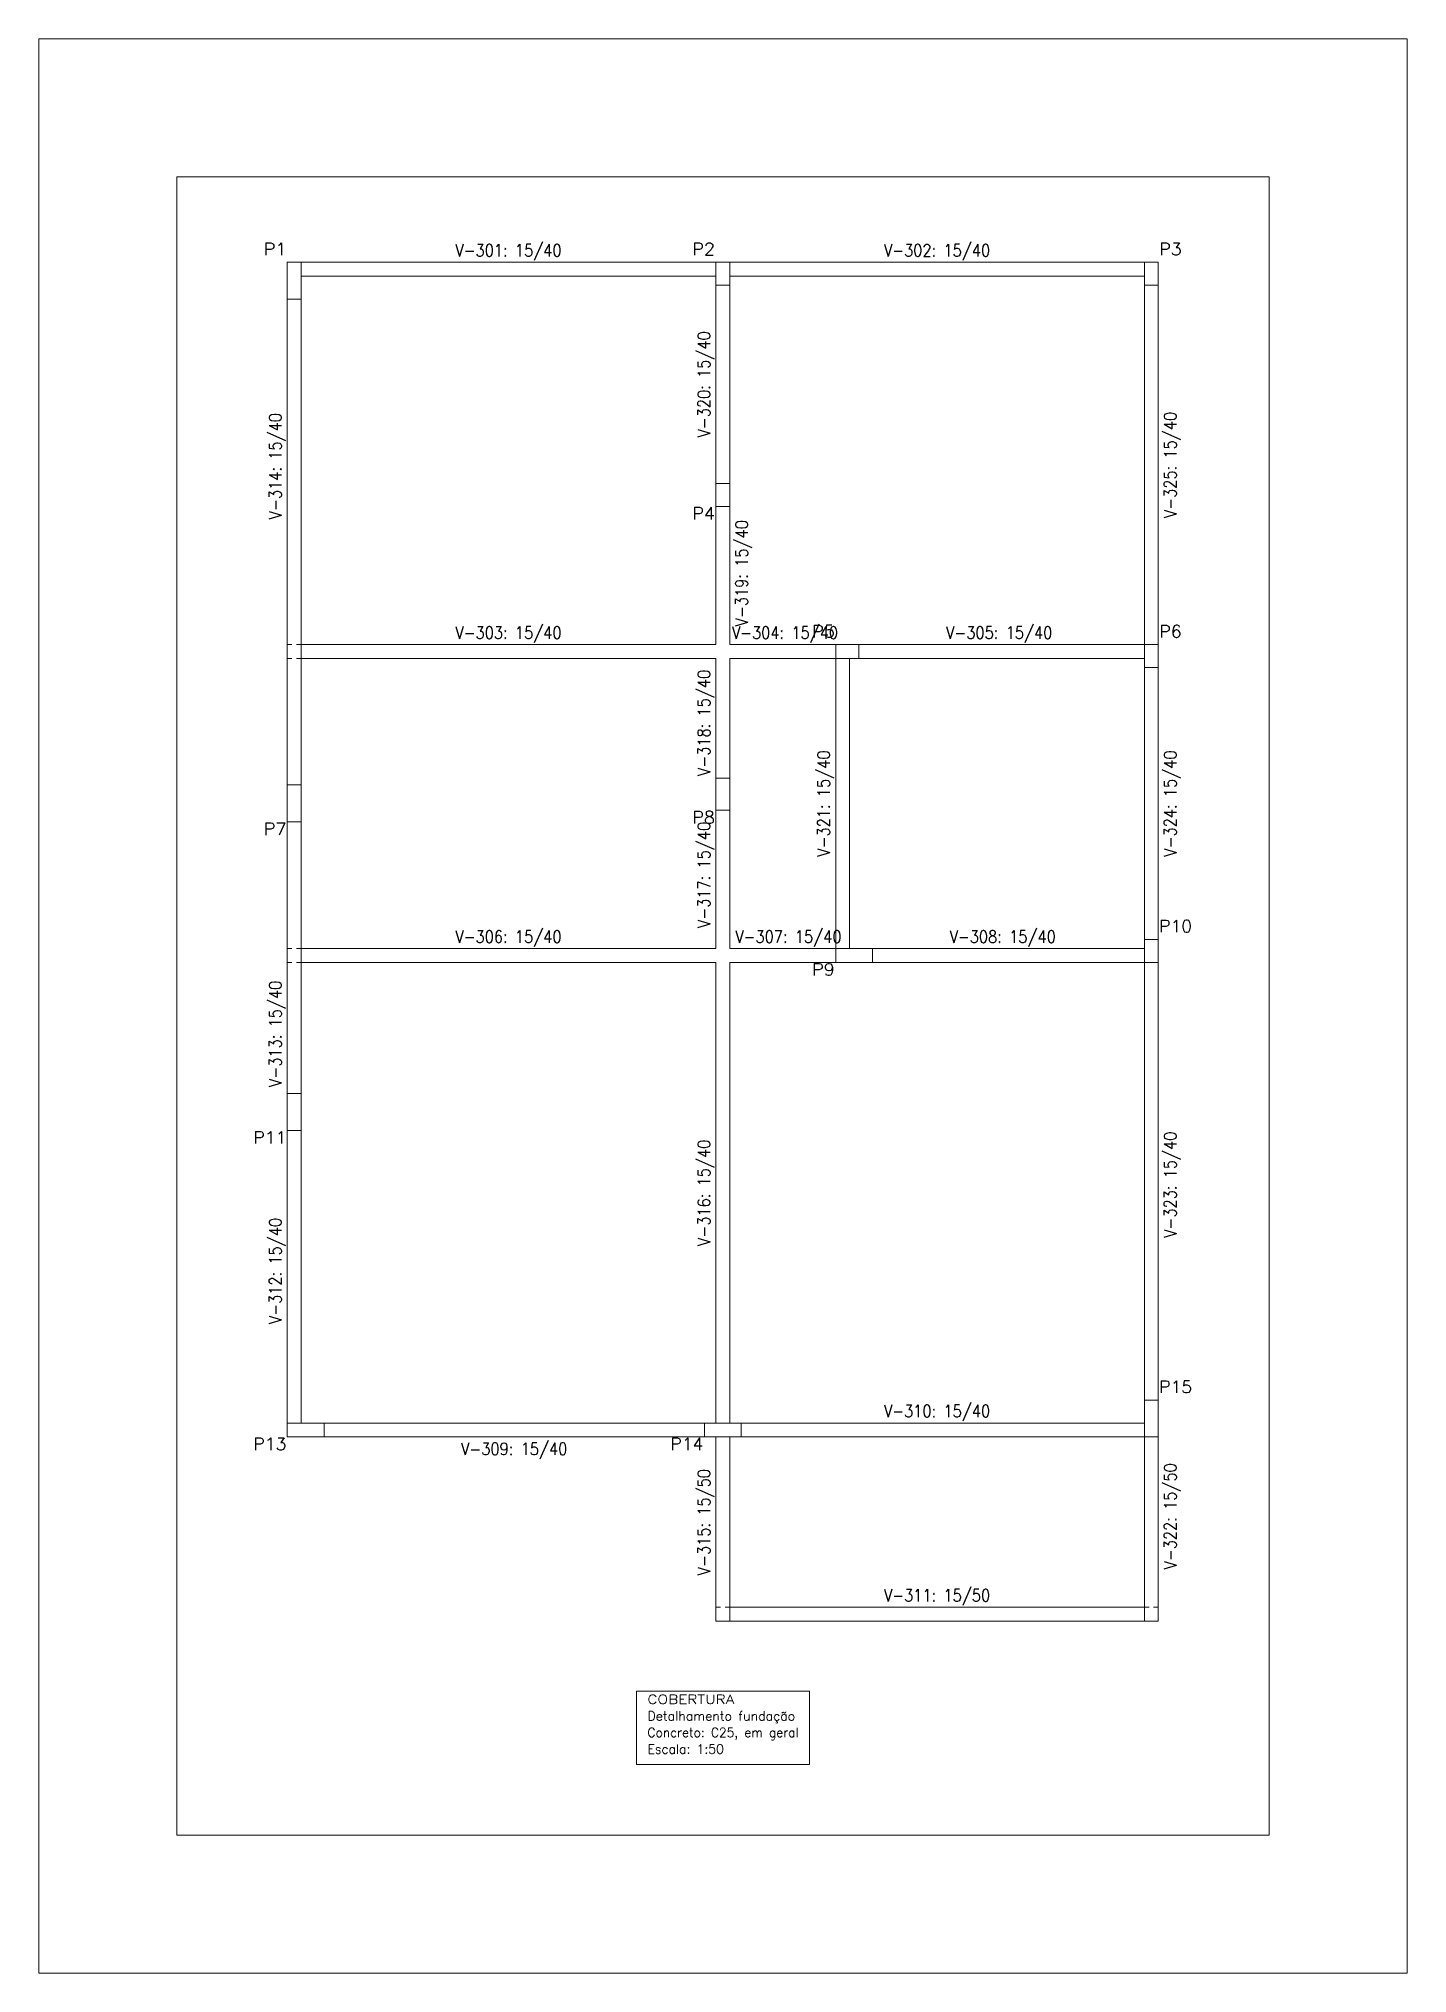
# Model space of a CAD drawing. Header units: millimetres. Extents: x 0 to 376, y 0 to 134.
# Drawn here: x 44.2 to 73.9, y 0 to 42 of the extents above; entities that cross this region are included whole.
import ezdxf
from ezdxf.enums import TextEntityAlignment as Align

# ---------------------------------------------------------------- set-up
doc = ezdxf.new("R2010")
doc.units = ezdxf.units.MM
doc.linetypes.add('CYPE_PUNTO', pattern=[0.075, 0, -0.075])
for name, color, linetype, lineweight in [('PILAR_BETAO', 2, 'Continuous', 9), ('PILAR_REF', 3, 'Continuous', 15), ('QUAD_BORDA', 1, 'Continuous', 20), ('QUAD_LIMITES', 2, 'Continuous', 0), ('TABELAS', 1, 'Continuous', 9), ('VIG_DIM_VIGAS', 3, 'Continuous', 15), ('VIG_FACES', 5, 'Continuous', 9)]:
    doc.layers.add(name, color=color, linetype=linetype, lineweight=lineweight)
doc.styles.add('CYPETXT', font='romans__.ttf', dxfattribs={"height": 0.2})

msp = doc.modelspace()

# ---------------------------------------------------------------- texts
at = {"layer": 'PILAR_REF', "style": 'CYPETXT'}
for s, width, p, p2 in [('P1', 0.935124, (49.0782, 37.2993), (49.5702, 37.2993)), ('P2', 0.935124, (58.3783, 37.2993), (58.8703, 37.2993)), ('P3', 0.935124, (68.5103, 37.2993), (69.0023, 37.2993)), ('P4', 0.935124, (58.3783, 31.5593), (58.8703, 31.5593)), ('P5', 0.935124, (60.9783, 28.9993), (61.4703, 28.9993)), ('P6', 0.935124, (68.5103, 28.9993), (69.0023, 28.9993)), ('P8', 0.935124, (58.3783, 24.9618), (58.8703, 24.9618)), ('P7', 0.935124, (49.0782, 24.7118), (49.5702, 24.7118)), ('P10', 0.91451, (68.5103, 22.5993), (69.2262, 22.5993)), ('P9', 0.935124, (60.9783, 21.6593), (61.4703, 21.6593)), ('P11', 0.91451, (48.8543, 18.0119), (49.5702, 18.0119)), ('P15', 0.91451, (68.5103, 12.5993), (69.2262, 12.5993)), ('P13', 0.91451, (48.8543, 11.3593), (49.5702, 11.3593)), ('P14', 0.91451, (57.9042, 11.3593), (58.6202, 11.3593))]:
    msp.add_text(s, height=0.26667, dxfattribs=dict(at, width=width)).set_placement(p, p2, align=Align.FIT)
at = {"layer": 'TABELAS', "style": 'CYPETXT'}
for s, width, p, p2 in [('COBERTURA', 1.037725, (57.4057, 5.848), (59.2928, 5.848)), ('Detalhamento fundação', 0.876565, (57.4057, 5.488), (60.6128, 5.488)), ('Concreto: C25, em geral', 0.816403, (57.4057, 5.128), (60.6848, 5.128)), ('Escala: 1:50', 0.85322, (57.4057, 4.768), (59.0647, 4.768))]:
    msp.add_text(s, height=0.2, dxfattribs=dict(at, width=width)).set_placement(p, p2, align=Align.FIT)
at = {"layer": 'VIG_DIM_VIGAS', "style": 'CYPETXT', "width": 0.756899}
for s, p, p2 in [('V-301: 15/40', (53.2382, 37.2726), (55.5422, 37.2726)), ('V-302: 15/40', (62.5382, 37.2726), (64.8422, 37.2726)), ('V-303: 15/40', (53.2382, 28.9726), (55.5422, 28.9726)), ('V-304: 15/40', (59.2383, 28.9726), (61.5423, 28.9726)), ('V-305: 15/40', (63.8882, 28.9726), (66.1922, 28.9726)), ('V-306: 15/40', (53.2382, 22.3726), (55.5422, 22.3726)), ('V-307: 15/40', (59.3132, 22.3726), (61.6173, 22.3726)), ('V-308: 15/40', (63.9633, 22.3726), (66.2673, 22.3726)), ('V-310: 15/40', (62.5382, 12.0726), (64.8422, 12.0726)), ('V-309: 15/40', (53.3633, 11.2526), (55.6673, 11.2526)), ('V-311: 15/50', (62.5382, 8.0726), (64.8422, 8.0726))]:
    msp.add_text(s, height=0.266667, dxfattribs=at).set_placement(p, p2, align=Align.FIT)
for s, p, p2 in [('V-320: 15/40', (58.7636, 33.344), (58.7636, 35.648)), ('V-314: 15/40', (49.4636, 31.569), (49.4636, 33.873)), ('V-325: 15/40', (68.8836, 31.594), (68.8836, 33.898)), ('V-319: 15/40', (59.5836, 29.244), (59.5836, 31.548)), ('V-318: 15/40', (58.7636, 25.9952), (58.7636, 28.2992)), ('V-321: 15/40', (61.3636, 24.244), (61.3636, 26.548)), ('V-324: 15/40', (68.8836, 24.244), (68.8836, 26.548)), ('V-317: 15/40', (58.7636, 22.6952), (58.7636, 24.9992)), ('V-313: 15/40', (49.4636, 19.2453), (49.4636, 21.5493)), ('V-316: 15/40', (58.7636, 15.794), (58.7636, 18.098)), ('V-323: 15/40', (68.8836, 15.969), (68.8836, 18.273)), ('V-312: 15/40', (49.4636, 14.0953), (49.4636, 16.3993)), ('V-322: 15/50', (68.8836, 8.769), (68.8836, 11.073)), ('V-315: 15/50', (58.7636, 8.644), (58.7636, 10.948))]:
    msp.add_text(s, height=0.266667, rotation=90, dxfattribs=at).set_placement(p, p2, align=Align.FIT)

# ---------------------------------------------------------------- linework, layer by layer
at = {"layer": 'PILAR_BETAO'}
for points in [[(49.5902, 36.346), (49.8902, 36.346), (49.8902, 37.146), (49.5902, 37.146), (49.5902, 36.346)], [(58.8902, 36.646), (59.1902, 36.646), (59.1902, 37.146), (58.8902, 37.146), (58.8902, 36.646)], [(68.1902, 36.646), (68.4902, 36.646), (68.4902, 37.146), (68.1902, 37.146), (68.1902, 36.646)], [(58.8902, 31.846), (59.1902, 31.846), (59.1902, 32.346), (58.8902, 32.346), (58.8902, 31.846)], [(61.4903, 28.546), (61.9903, 28.546), (61.9903, 28.846), (61.4903, 28.846), (61.4903, 28.546)], [(68.1902, 28.346), (68.4902, 28.346), (68.4902, 28.846), (68.1902, 28.846), (68.1902, 28.346)], [(49.5902, 24.9985), (49.8902, 24.9985), (49.8902, 25.7985), (49.5902, 25.7985), (49.5902, 24.9985)], [(58.8902, 25.2485), (59.1902, 25.2485), (59.1902, 25.9485), (58.8902, 25.9485), (58.8902, 25.2485)], [(68.1902, 21.946), (68.4902, 21.946), (68.4902, 22.446), (68.1902, 22.446), (68.1902, 21.946)], [(61.4903, 21.946), (62.2903, 21.946), (62.2903, 22.246), (61.4903, 22.246), (61.4903, 21.946)], [(49.5902, 18.2986), (49.8902, 18.2986), (49.8902, 19.0986), (49.5902, 19.0986), (49.5902, 18.2986)], [(68.1902, 11.646), (68.4902, 11.646), (68.4902, 12.446), (68.1902, 12.446), (68.1902, 11.646)], [(49.5902, 11.646), (50.3903, 11.646), (50.3903, 11.946), (49.5902, 11.946), (49.5902, 11.646)], [(58.6403, 11.646), (59.4403, 11.646), (59.4403, 11.946), (58.6403, 11.946), (58.6403, 11.646)]]:
    msp.add_lwpolyline(points, close=True, dxfattribs=at)
at = {"layer": 'QUAD_BORDA'}
msp.add_lwpolyline([(47.1953, 3), (70.8953, 3), (70.8953, 39), (47.1953, 39), (47.1953, 3)], close=True, dxfattribs=at)
at = {"layer": 'QUAD_LIMITES'}
msp.add_lwpolyline([(44.1953, 0), (73.8953, 0), (73.8953, 42), (44.1953, 42), (44.1953, 0)], close=True, dxfattribs=at)
at = {"layer": 'TABELAS'}
msp.add_lwpolyline([(57.1658, 4.533), (60.9248, 4.533), (60.9248, 6.123), (57.1658, 6.123), (57.1658, 4.533)], close=True, dxfattribs=at)
at = {"layer": 'VIG_FACES'}
for p, q in [((49.8902, 37.146), (58.8902, 37.146)), ((59.1902, 37.146), (68.1902, 37.146)), ((49.8902, 36.846), (58.8902, 36.846)), ((58.8902, 32.346), (58.8902, 36.646)), ((59.1902, 36.846), (68.1902, 36.846)), ((59.1902, 32.346), (59.1902, 36.646)), ((68.1902, 28.846), (68.1902, 36.646)), ((68.4902, 28.846), (68.4902, 36.646)), ((49.5902, 25.7985), (49.5902, 36.346)), ((49.8902, 25.7985), (49.8902, 36.346)), ((58.8902, 28.846), (58.8902, 31.846)), ((59.1902, 28.846), (59.1902, 31.846)), ((49.8902, 28.846), (58.8902, 28.846)), ((59.1902, 28.846), (61.4903, 28.846)), ((61.9903, 28.846), (68.1902, 28.846)), ((49.8902, 28.546), (58.8902, 28.546)), ((58.8902, 25.9485), (58.8902, 28.546)), ((59.1902, 28.546), (61.4903, 28.546)), ((59.1902, 25.9485), (59.1902, 28.546)), ((61.4903, 22.246), (61.4903, 28.546)), ((61.7903, 22.246), (61.7903, 28.546)), ((61.9903, 28.546), (68.1902, 28.546)), ((68.1902, 22.446), (68.1902, 28.346)), ((68.4902, 22.446), (68.4902, 28.346)), ((58.8902, 22.246), (58.8902, 25.2485)), ((59.1902, 22.246), (59.1902, 25.2485)), ((49.5902, 19.0986), (49.5902, 24.9985)), ((49.8902, 19.0986), (49.8902, 24.9985)), ((49.8902, 22.246), (58.8902, 22.246)), ((49.8902, 21.946), (58.8902, 21.946)), ((58.8902, 11.946), (58.8902, 21.946)), ((59.1902, 21.946), (61.4903, 21.946)), ((59.1902, 11.946), (59.1902, 21.946)), ((59.1902, 22.246), (61.4903, 22.246)), ((62.2903, 22.246), (68.1902, 22.246)), ((62.2903, 21.946), (68.1902, 21.946)), ((68.1902, 12.446), (68.1902, 21.946)), ((68.4902, 12.446), (68.4902, 21.946)), ((49.5902, 11.946), (49.5902, 18.2986)), ((49.8902, 11.946), (49.8902, 18.2986)), ((50.3903, 11.946), (58.6403, 11.946)), ((59.4403, 11.946), (68.1902, 11.946)), ((50.3903, 11.646), (58.6403, 11.646)), ((58.8902, 7.646), (58.8902, 11.646)), ((59.1902, 7.646), (59.1902, 11.646)), ((59.4403, 11.646), (68.1902, 11.646)), ((68.1902, 7.646), (68.1902, 11.646)), ((68.4902, 7.646), (68.4902, 11.646)), ((58.8902, 7.646), (68.4902, 7.646)), ((59.1902, 7.946), (68.1902, 7.946))]:
    msp.add_line(p, q, dxfattribs=at)
at = {"layer": 'VIG_FACES', "linetype": 'CYPE_PUNTO'}
for p, q in [((49.8902, 28.846), (49.5902, 28.846)), ((49.8902, 28.546), (49.5902, 28.546)), ((49.8902, 22.246), (49.5902, 22.246)), ((49.8902, 21.946), (49.5902, 21.946)), ((59.1902, 7.946), (58.8902, 7.946)), ((68.1902, 7.946), (68.4902, 7.946))]:
    msp.add_line(p, q, dxfattribs=at)

msp.set_redraw_order([(e.dxf.handle, doc.entitydb.next_handle()) for e in msp.query("TEXT MTEXT ATTDEF DIMENSION ARC_DIMENSION")])  # texts and dimensions are drawn at this point

doc.saveas('drawing.dxf')
